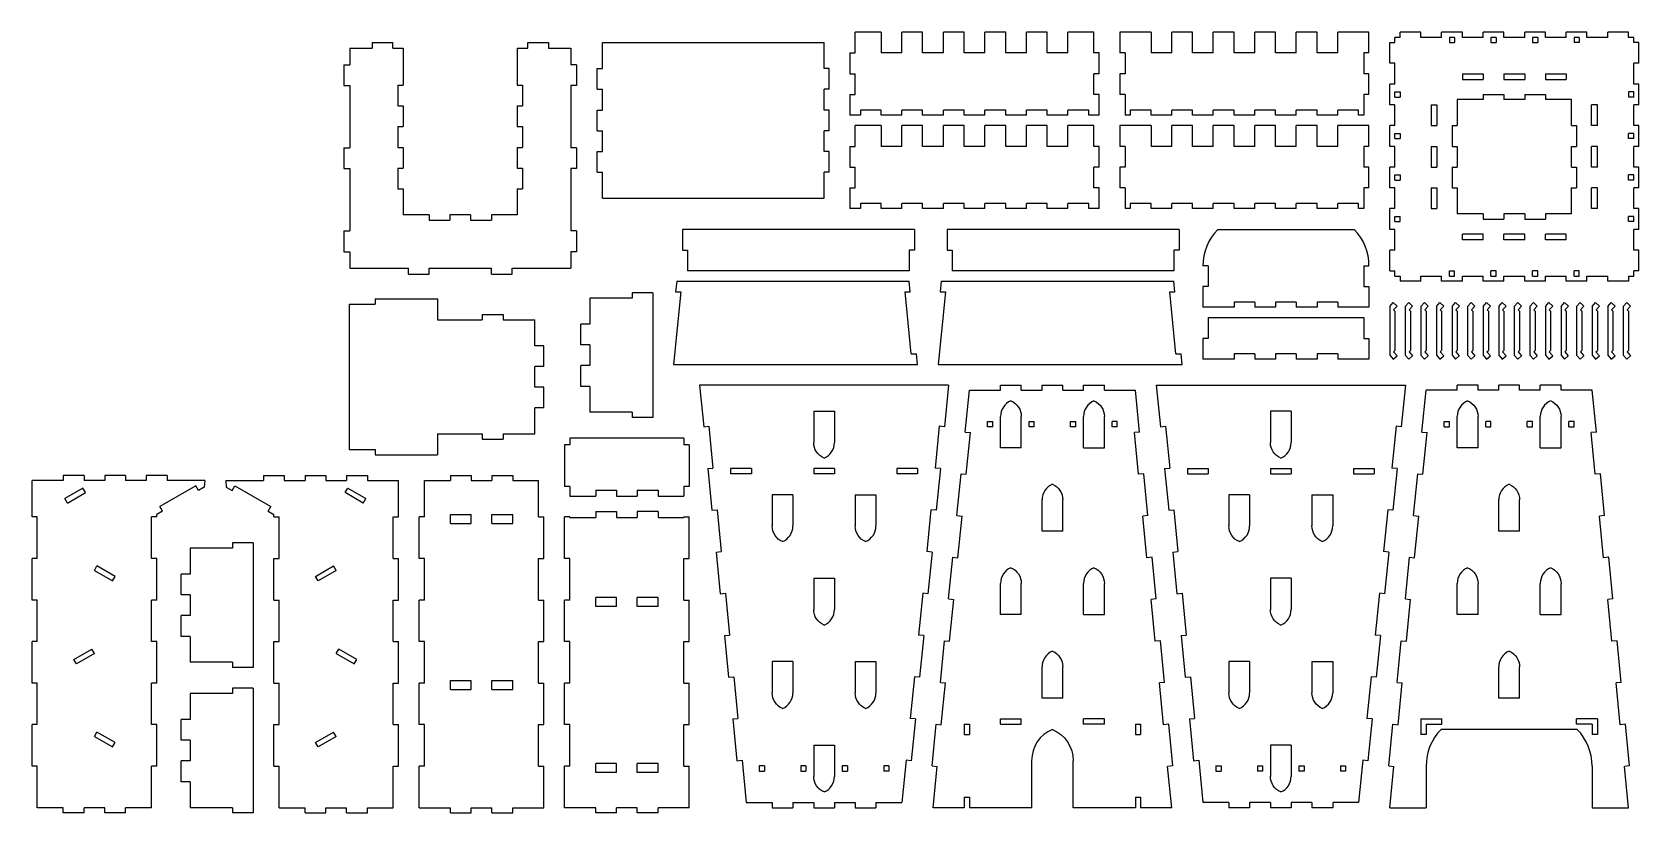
# Model space of a CAD drawing. Header units: inches. Extents: x 0 to 38.7, y 0 to 18.8.
import ezdxf

# ---------------------------------------------------------------- set-up
doc = ezdxf.new("R2010")
doc.units = ezdxf.units.IN
doc.header["$MEASUREMENT"] = 0

msp = doc.modelspace()

# ---------------------------------------------------------------- linework, layer by layer
for p, q in [((20.448, 18.8), (19.823, 18.8)), ((19.823, 18.3), (19.823, 18.8)), ((20.448, 18.8), (20.448, 18.3)), ((20.948, 18.3), (20.948, 18.8)), ((21.448, 18.8), (20.948, 18.8)), ((21.448, 18.3), (21.448, 18.8)), ((21.948, 18.3), (21.948, 18.8)), ((22.448, 18.8), (21.948, 18.8)), ((22.448, 18.3), (22.448, 18.8)), ((22.948, 18.3), (22.948, 18.8)), ((23.448, 18.8), (22.948, 18.8)), ((23.448, 18.3), (23.448, 18.8)), ((23.948, 18.3), (23.948, 18.8)), ((24.448, 18.8), (23.948, 18.8)), ((24.448, 18.3), (24.448, 18.8)), ((24.948, 18.3), (24.948, 18.8)), ((25.573, 18.8), (24.948, 18.8)), ((25.573, 18.3), (25.573, 18.8)), ((26.198, 18.8), (26.198, 18.3)), ((26.948, 18.8), (26.198, 18.8)), ((26.948, 18.8), (26.948, 18.3)), ((27.448, 18.3), (27.448, 18.8)), ((27.948, 18.8), (27.448, 18.8)), ((27.948, 18.3), (27.948, 18.8)), ((28.448, 18.3), (28.448, 18.8)), ((28.948, 18.8), (28.448, 18.8)), ((28.948, 18.3), (28.948, 18.8)), ((29.448, 18.3), (29.448, 18.8)), ((29.948, 18.8), (29.448, 18.8)), ((29.948, 18.3), (29.948, 18.8)), ((30.448, 18.3), (30.448, 18.8)), ((30.948, 18.8), (30.448, 18.8)), ((30.948, 18.3), (30.948, 18.8)), ((32.198, 18.8), (31.448, 18.8)), ((31.448, 18.3), (31.448, 18.8)), ((32.198, 18.3), (32.198, 18.8)), ((32.948, 18.675), (32.823, 18.675)), ((32.823, 18.55), (32.823, 18.675)), ((32.948, 18.675), (32.948, 18.8)), ((32.948, 18.675), (32.948, 18.8)), ((33.448, 18.8), (32.948, 18.8)), ((33.448, 18.675), (33.448, 18.8)), ((33.948, 18.675), (33.448, 18.675)), ((33.948, 18.675), (33.948, 18.8)), ((34.448, 18.8), (33.948, 18.8)), ((34.136, 18.675), (34.136, 18.55)), ((34.261, 18.675), (34.136, 18.675)), ((34.261, 18.675), (34.261, 18.55)), ((34.448, 18.675), (34.448, 18.8)), ((34.948, 18.675), (34.448, 18.675)), ((34.948, 18.675), (34.948, 18.8)), ((35.448, 18.8), (34.948, 18.8)), ((35.136, 18.675), (35.136, 18.55)), ((35.261, 18.675), (35.136, 18.675)), ((35.261, 18.675), (35.261, 18.55)), ((35.448, 18.675), (35.448, 18.8)), ((35.948, 18.675), (35.448, 18.675)), ((35.948, 18.675), (35.948, 18.8)), ((36.448, 18.8), (35.948, 18.8)), ((36.136, 18.675), (36.136, 18.55)), ((36.261, 18.675), (36.136, 18.675)), ((36.261, 18.675), (36.261, 18.55)), ((36.448, 18.675), (36.448, 18.8)), ((36.948, 18.675), (36.448, 18.675)), ((36.948, 18.675), (36.948, 18.8)), ((37.448, 18.8), (36.948, 18.8)), ((37.136, 18.675), (37.136, 18.55)), ((37.261, 18.675), (37.136, 18.675)), ((37.261, 18.675), (37.261, 18.55)), ((37.448, 18.675), (37.448, 18.8)), ((37.948, 18.675), (37.448, 18.675)), ((38.448, 18.8), (37.948, 18.8)), ((37.948, 18.675), (37.948, 18.8)), ((38.448, 18.675), (38.448, 18.8)), ((38.448, 18.675), (38.448, 18.8)), ((38.573, 18.675), (38.448, 18.675)), ((38.573, 18.55), (38.573, 18.675)), ((7.649, 18.412), (7.649, 18.013)), ((7.649, 18.412), (8.186, 18.412)), ((8.186, 18.55), (8.686, 18.55)), ((8.186, 18.55), (8.186, 18.412)), ((8.686, 18.412), (8.686, 18.55)), ((8.686, 18.412), (8.936, 18.412)), ((8.936, 18.412), (8.936, 17.526)), ((11.686, 18.412), (11.686, 17.526)), ((11.686, 18.412), (11.936, 18.412)), ((11.936, 18.55), (12.436, 18.55)), ((11.936, 18.412), (11.936, 18.55)), ((12.436, 18.55), (12.436, 18.412)), ((12.436, 18.412), (12.973, 18.412)), ((12.973, 18.412), (12.973, 18.013)), ((13.736, 18.55), (19.073, 18.55)), ((13.736, 17.925), (13.736, 18.55)), ((19.073, 17.925), (19.073, 18.55)), ((19.698, 18.3), (19.698, 17.8)), ((19.698, 18.3), (19.823, 18.3)), ((20.948, 18.3), (20.448, 18.3)), ((21.948, 18.3), (21.448, 18.3)), ((22.948, 18.3), (22.448, 18.3)), ((23.948, 18.3), (23.448, 18.3)), ((24.948, 18.3), (24.448, 18.3)), ((25.698, 18.3), (25.573, 18.3)), ((25.698, 17.8), (25.698, 18.3)), ((26.323, 18.3), (26.198, 18.3)), ((26.323, 18.3), (26.323, 17.8)), ((27.448, 18.3), (26.948, 18.3)), ((28.448, 18.3), (27.948, 18.3)), ((29.448, 18.3), (28.948, 18.3)), ((30.448, 18.3), (29.948, 18.3)), ((31.448, 18.3), (30.948, 18.3)), ((32.198, 18.3), (32.073, 18.3)), ((32.073, 18.3), (32.073, 17.8)), ((32.698, 18.55), (32.823, 18.55)), ((32.698, 18.05), (32.698, 18.55)), ((34.136, 18.55), (34.261, 18.55)), ((35.136, 18.55), (35.261, 18.55)), ((36.136, 18.55), (36.261, 18.55)), ((37.261, 18.55), (37.136, 18.55)), ((38.698, 18.55), (38.573, 18.55)), ((38.698, 18.05), (38.698, 18.55)), ((7.511, 18.013), (7.511, 17.513)), ((7.511, 18.013), (7.649, 18.013)), ((13.111, 18.013), (12.973, 18.013)), ((13.111, 18.013), (13.111, 17.513)), ((13.611, 17.925), (13.736, 17.925)), ((13.611, 17.425), (13.611, 17.925)), ((19.198, 17.925), (19.073, 17.925)), ((19.198, 17.425), (19.198, 17.925)), ((32.823, 18.05), (32.698, 18.05)), ((32.823, 17.55), (32.823, 18.05)), ((38.698, 18.05), (38.573, 18.05)), ((38.573, 17.55), (38.573, 18.05)), ((7.511, 17.513), (7.649, 17.513)), ((7.649, 17.513), (7.649, 16.013)), ((8.811, 17.526), (8.936, 17.526)), ((8.811, 17.526), (8.811, 17.026)), ((11.686, 17.526), (11.811, 17.526)), ((11.811, 17.526), (11.811, 17.026)), ((13.111, 17.513), (12.973, 17.513)), ((12.973, 17.513), (12.973, 16.013)), ((13.611, 17.425), (13.736, 17.425)), ((13.736, 16.925), (13.736, 17.425)), ((19.198, 17.425), (19.073, 17.425)), ((19.073, 16.925), (19.073, 17.425)), ((19.698, 17.8), (19.823, 17.8)), ((19.823, 17.3), (19.823, 17.8)), ((25.698, 17.8), (25.573, 17.8)), ((25.573, 17.3), (25.573, 17.8)), ((26.323, 17.8), (26.198, 17.8)), ((26.198, 17.8), (26.198, 17.3)), ((32.198, 17.8), (32.073, 17.8)), ((32.198, 17.3), (32.198, 17.8)), ((32.823, 17.55), (32.698, 17.55)), ((32.698, 17.05), (32.698, 17.55)), ((34.448, 17.8), (34.948, 17.8)), ((34.448, 17.8), (34.448, 17.662)), ((34.448, 17.662), (34.948, 17.662)), ((34.948, 17.8), (34.948, 17.662)), ((35.448, 17.8), (35.448, 17.662)), ((35.448, 17.8), (35.948, 17.8)), ((35.448, 17.662), (35.948, 17.662)), ((35.948, 17.8), (35.948, 17.662)), ((36.448, 17.8), (36.448, 17.662)), ((36.448, 17.8), (36.948, 17.8)), ((36.448, 17.662), (36.948, 17.662)), ((36.948, 17.8), (36.948, 17.662)), ((38.698, 17.55), (38.573, 17.55)), ((38.698, 17.05), (38.698, 17.55)), ((19.698, 17.3), (19.823, 17.3)), ((19.698, 17.3), (19.698, 16.8)), ((25.698, 17.3), (25.573, 17.3)), ((25.698, 16.8), (25.698, 17.3)), ((26.323, 17.3), (26.198, 17.3)), ((26.323, 17.3), (26.323, 16.8)), ((32.198, 17.3), (32.073, 17.3)), ((32.073, 17.3), (32.073, 16.8)), ((32.823, 17.05), (32.698, 17.05)), ((32.823, 17.363), (32.948, 17.363)), ((32.823, 17.238), (32.823, 17.363)), ((32.823, 17.238), (32.948, 17.238)), ((32.823, 16.55), (32.823, 17.05)), ((32.948, 17.363), (32.948, 17.238)), ((33.698, 17.05), (33.698, 16.55)), ((33.698, 17.05), (33.836, 17.05)), ((33.836, 17.05), (33.836, 16.55)), ((34.323, 17.175), (34.323, 16.55)), ((34.948, 17.175), (34.323, 17.175)), ((34.948, 17.3), (34.948, 17.175)), ((34.948, 17.3), (35.448, 17.3)), ((35.448, 17.3), (35.448, 17.175)), ((35.948, 17.175), (35.448, 17.175)), ((35.948, 17.3), (35.948, 17.175)), ((35.948, 17.3), (36.448, 17.3)), ((36.448, 17.3), (36.448, 17.175)), ((37.073, 17.175), (36.448, 17.175)), ((37.073, 16.55), (37.073, 17.175)), ((37.698, 17.05), (37.56, 17.05)), ((37.56, 16.55), (37.56, 17.05)), ((37.698, 16.55), (37.698, 17.05)), ((38.573, 17.363), (38.448, 17.363)), ((38.448, 17.363), (38.448, 17.238)), ((38.573, 17.238), (38.448, 17.238)), ((38.573, 17.238), (38.573, 17.363)), ((38.698, 17.05), (38.573, 17.05)), ((38.573, 16.55), (38.573, 17.05)), ((8.811, 17.026), (8.936, 17.026)), ((8.936, 17.026), (8.936, 16.526)), ((11.686, 17.026), (11.811, 17.026)), ((11.686, 17.026), (11.686, 16.526)), ((13.611, 16.925), (13.736, 16.925)), ((13.611, 16.425), (13.611, 16.925)), ((19.198, 16.925), (19.073, 16.925)), ((19.198, 16.425), (19.198, 16.925)), ((19.948, 16.8), (19.698, 16.8)), ((19.948, 16.925), (19.948, 16.8)), ((20.448, 16.925), (19.948, 16.925)), ((20.448, 16.8), (20.448, 16.925)), ((20.948, 16.8), (20.448, 16.8)), ((20.948, 16.8), (20.948, 16.925)), ((21.448, 16.925), (20.948, 16.925)), ((21.448, 16.8), (21.448, 16.925)), ((21.948, 16.8), (21.448, 16.8)), ((21.948, 16.8), (21.948, 16.925)), ((22.448, 16.925), (21.948, 16.925)), ((22.448, 16.8), (22.448, 16.925)), ((22.948, 16.8), (22.448, 16.8)), ((22.948, 16.8), (22.948, 16.925)), ((23.448, 16.925), (22.948, 16.925)), ((23.448, 16.8), (23.448, 16.925)), ((23.948, 16.8), (23.448, 16.8)), ((23.948, 16.8), (23.948, 16.925)), ((24.448, 16.925), (23.948, 16.925)), ((24.448, 16.8), (24.448, 16.925)), ((24.948, 16.8), (24.448, 16.8)), ((24.948, 16.8), (24.948, 16.925)), ((25.448, 16.925), (24.948, 16.925)), ((25.448, 16.8), (25.448, 16.925)), ((25.698, 16.8), (25.448, 16.8)), ((26.448, 16.8), (26.323, 16.8)), ((26.448, 16.925), (26.448, 16.8)), ((26.948, 16.925), (26.448, 16.925)), ((26.948, 16.8), (26.948, 16.925)), ((27.448, 16.8), (26.948, 16.8)), ((27.448, 16.8), (27.448, 16.925)), ((27.948, 16.925), (27.448, 16.925)), ((27.948, 16.8), (27.948, 16.925)), ((28.448, 16.8), (27.948, 16.8)), ((28.448, 16.8), (28.448, 16.925)), ((28.948, 16.925), (28.448, 16.925)), ((28.948, 16.8), (28.948, 16.925)), ((29.448, 16.8), (28.948, 16.8)), ((29.448, 16.8), (29.448, 16.925)), ((29.948, 16.925), (29.448, 16.925)), ((29.948, 16.8), (29.948, 16.925)), ((30.448, 16.8), (29.948, 16.8)), ((30.448, 16.8), (30.448, 16.925)), ((30.948, 16.925), (30.448, 16.925)), ((30.948, 16.8), (30.948, 16.925)), ((31.448, 16.8), (30.948, 16.8)), ((31.448, 16.8), (31.448, 16.925)), ((31.948, 16.925), (31.448, 16.925)), ((31.948, 16.8), (31.948, 16.925)), ((32.073, 16.8), (31.948, 16.8)), ((8.811, 16.526), (8.936, 16.526)), ((8.811, 16.526), (8.811, 16.026)), ((11.686, 16.526), (11.811, 16.526)), ((11.811, 16.526), (11.811, 16.026)), ((13.611, 16.425), (13.736, 16.425)), ((13.736, 15.925), (13.736, 16.425)), ((19.198, 16.425), (19.073, 16.425)), ((19.073, 15.925), (19.073, 16.425)), ((19.823, 16.05), (19.823, 16.55)), ((20.448, 16.55), (19.823, 16.55)), ((20.448, 16.55), (20.448, 16.05)), ((20.948, 16.05), (20.948, 16.55)), ((21.448, 16.55), (20.948, 16.55)), ((21.448, 16.05), (21.448, 16.55)), ((21.948, 16.05), (21.948, 16.55)), ((22.448, 16.55), (21.948, 16.55)), ((22.448, 16.05), (22.448, 16.55)), ((22.948, 16.05), (22.948, 16.55)), ((23.448, 16.55), (22.948, 16.55)), ((23.448, 16.05), (23.448, 16.55)), ((23.948, 16.05), (23.948, 16.55)), ((24.448, 16.55), (23.948, 16.55)), ((24.448, 16.05), (24.448, 16.55)), ((24.948, 16.05), (24.948, 16.55)), ((25.573, 16.55), (24.948, 16.55)), ((25.573, 16.05), (25.573, 16.55)), ((26.948, 16.55), (26.198, 16.55)), ((26.198, 16.55), (26.198, 16.05)), ((26.948, 16.55), (26.948, 16.05)), ((27.448, 16.05), (27.448, 16.55)), ((27.948, 16.55), (27.448, 16.55)), ((27.948, 16.05), (27.948, 16.55)), ((28.448, 16.05), (28.448, 16.55)), ((28.948, 16.55), (28.448, 16.55)), ((28.948, 16.05), (28.948, 16.55)), ((29.448, 16.05), (29.448, 16.55)), ((29.948, 16.55), (29.448, 16.55)), ((29.948, 16.05), (29.948, 16.55)), ((30.448, 16.05), (30.448, 16.55)), ((30.948, 16.55), (30.448, 16.55)), ((30.948, 16.05), (30.948, 16.55)), ((32.198, 16.55), (31.448, 16.55)), ((31.448, 16.05), (31.448, 16.55)), ((32.198, 16.05), (32.198, 16.55)), ((32.823, 16.55), (32.698, 16.55)), ((32.698, 16.05), (32.698, 16.55)), ((32.823, 16.363), (32.948, 16.363)), ((32.823, 16.238), (32.823, 16.363)), ((32.948, 16.363), (32.948, 16.238)), ((33.698, 16.55), (33.836, 16.55)), ((34.198, 16.55), (34.323, 16.55)), ((34.198, 16.55), (34.198, 16.05)), ((37.073, 16.55), (37.198, 16.55)), ((37.198, 16.55), (37.198, 16.05)), ((37.698, 16.55), (37.56, 16.55)), ((38.573, 16.363), (38.448, 16.363)), ((38.448, 16.238), (38.448, 16.363)), ((38.698, 16.55), (38.573, 16.55)), ((38.573, 16.238), (38.573, 16.363)), ((38.698, 16.05), (38.698, 16.55)), ((7.511, 16.013), (7.649, 16.013)), ((7.511, 16.013), (7.511, 15.513)), ((8.811, 16.026), (8.936, 16.026)), ((8.936, 16.026), (8.936, 15.526)), ((11.686, 16.026), (11.811, 16.026)), ((11.686, 16.026), (11.686, 15.526)), ((13.111, 16.013), (12.973, 16.013)), ((13.111, 16.013), (13.111, 15.513)), ((13.611, 15.925), (13.736, 15.925)), ((13.611, 15.425), (13.611, 15.925)), ((19.198, 15.925), (19.073, 15.925)), ((19.198, 15.425), (19.198, 15.925)), ((19.698, 16.05), (19.823, 16.05)), ((19.698, 16.05), (19.698, 15.55)), ((20.948, 16.05), (20.448, 16.05)), ((21.948, 16.05), (21.448, 16.05)), ((22.948, 16.05), (22.448, 16.05)), ((23.948, 16.05), (23.448, 16.05)), ((24.948, 16.05), (24.448, 16.05)), ((25.698, 16.05), (25.573, 16.05)), ((25.698, 15.55), (25.698, 16.05)), ((26.323, 16.05), (26.198, 16.05)), ((26.323, 16.05), (26.323, 15.55)), ((27.448, 16.05), (26.948, 16.05)), ((28.448, 16.05), (27.948, 16.05)), ((29.448, 16.05), (28.948, 16.05)), ((30.448, 16.05), (29.948, 16.05)), ((31.448, 16.05), (30.948, 16.05)), ((32.198, 16.05), (32.073, 16.05)), ((32.073, 16.05), (32.073, 15.55)), ((32.823, 16.05), (32.698, 16.05)), ((32.823, 16.238), (32.948, 16.238)), ((32.823, 15.55), (32.823, 16.05)), ((33.698, 16.05), (33.836, 16.05)), ((33.698, 16.05), (33.698, 15.55)), ((33.836, 16.05), (33.836, 15.55)), ((34.198, 16.05), (34.323, 16.05)), ((34.323, 16.05), (34.323, 15.55)), ((37.073, 16.05), (37.198, 16.05)), ((37.073, 15.55), (37.073, 16.05)), ((37.698, 16.05), (37.56, 16.05)), ((37.56, 15.55), (37.56, 16.05)), ((37.698, 15.55), (37.698, 16.05)), ((38.573, 16.238), (38.448, 16.238)), ((38.698, 16.05), (38.573, 16.05)), ((38.573, 15.55), (38.573, 16.05)), ((7.511, 15.513), (7.649, 15.513)), ((7.649, 15.513), (7.649, 14.013)), ((8.811, 15.526), (8.936, 15.526)), ((8.811, 15.526), (8.811, 15.026)), ((11.686, 15.526), (11.811, 15.526)), ((11.811, 15.526), (11.811, 15.026)), ((13.111, 15.513), (12.973, 15.513)), ((12.973, 15.513), (12.973, 14.013)), ((19.698, 15.55), (19.823, 15.55)), ((19.823, 15.05), (19.823, 15.55)), ((25.698, 15.55), (25.573, 15.55)), ((25.573, 15.05), (25.573, 15.55)), ((26.323, 15.55), (26.198, 15.55)), ((26.198, 15.55), (26.198, 15.05)), ((32.198, 15.55), (32.073, 15.55)), ((32.198, 15.05), (32.198, 15.55)), ((32.823, 15.55), (32.698, 15.55)), ((32.698, 15.05), (32.698, 15.55)), ((33.698, 15.55), (33.836, 15.55)), ((34.198, 15.55), (34.323, 15.55)), ((34.198, 15.55), (34.198, 15.05)), ((37.073, 15.55), (37.198, 15.55)), ((37.198, 15.55), (37.198, 15.05)), ((37.698, 15.55), (37.56, 15.55)), ((38.698, 15.55), (38.573, 15.55)), ((38.698, 15.05), (38.698, 15.55)), ((13.611, 15.425), (13.736, 15.425)), ((13.736, 14.8), (13.736, 15.425)), ((19.198, 15.425), (19.073, 15.425)), ((19.073, 14.8), (19.073, 15.425)), ((32.823, 15.363), (32.948, 15.363)), ((32.823, 15.238), (32.823, 15.363)), ((32.823, 15.238), (32.948, 15.238)), ((32.948, 15.363), (32.948, 15.238)), ((38.573, 15.363), (38.448, 15.363)), ((38.448, 15.238), (38.448, 15.363)), ((38.573, 15.238), (38.448, 15.238)), ((38.573, 15.238), (38.573, 15.363)), ((8.811, 15.026), (8.936, 15.026)), ((8.936, 15.026), (8.936, 14.401)), ((11.686, 15.026), (11.811, 15.026)), ((11.686, 15.026), (11.686, 14.401)), ((13.736, 14.8), (19.073, 14.8)), ((19.698, 15.05), (19.823, 15.05)), ((19.698, 15.05), (19.698, 14.55)), ((25.698, 15.05), (25.573, 15.05)), ((25.698, 14.55), (25.698, 15.05)), ((26.323, 15.05), (26.198, 15.05)), ((26.323, 15.05), (26.323, 14.55)), ((32.198, 15.05), (32.073, 15.05)), ((32.073, 15.05), (32.073, 14.55)), ((32.823, 15.05), (32.698, 15.05)), ((32.823, 14.55), (32.823, 15.05)), ((33.698, 15.05), (33.836, 15.05)), ((33.698, 15.05), (33.698, 14.55)), ((33.836, 15.05), (33.836, 14.55)), ((34.198, 15.05), (34.323, 15.05)), ((34.323, 15.05), (34.323, 14.425)), ((37.073, 15.05), (37.198, 15.05)), ((37.073, 14.425), (37.073, 15.05)), ((37.698, 15.05), (37.56, 15.05)), ((37.56, 14.55), (37.56, 15.05)), ((37.698, 14.55), (37.698, 15.05)), ((38.698, 15.05), (38.573, 15.05)), ((38.573, 14.55), (38.573, 15.05)), ((9.561, 14.401), (8.936, 14.401)), ((9.561, 14.401), (9.561, 14.276)), ((10.061, 14.401), (10.061, 14.276)), ((10.561, 14.401), (10.061, 14.401)), ((10.561, 14.401), (10.561, 14.276)), ((11.686, 14.401), (11.061, 14.401)), ((11.061, 14.401), (11.061, 14.276)), ((19.948, 14.55), (19.698, 14.55)), ((19.948, 14.675), (19.948, 14.55)), ((20.448, 14.675), (19.948, 14.675)), ((20.448, 14.55), (20.448, 14.675)), ((20.948, 14.55), (20.448, 14.55)), ((20.948, 14.55), (20.948, 14.675)), ((21.448, 14.675), (20.948, 14.675)), ((21.448, 14.55), (21.448, 14.675)), ((21.948, 14.55), (21.448, 14.55)), ((21.948, 14.55), (21.948, 14.675)), ((22.448, 14.675), (21.948, 14.675)), ((22.448, 14.55), (22.448, 14.675)), ((22.948, 14.55), (22.448, 14.55)), ((22.948, 14.55), (22.948, 14.675)), ((23.448, 14.675), (22.948, 14.675)), ((23.448, 14.55), (23.448, 14.675)), ((23.948, 14.55), (23.448, 14.55)), ((23.948, 14.55), (23.948, 14.675)), ((24.448, 14.675), (23.948, 14.675)), ((24.448, 14.55), (24.448, 14.675)), ((24.948, 14.55), (24.448, 14.55)), ((24.948, 14.55), (24.948, 14.675)), ((25.448, 14.675), (24.948, 14.675)), ((25.448, 14.55), (25.448, 14.675)), ((25.698, 14.55), (25.448, 14.55)), ((26.448, 14.55), (26.323, 14.55)), ((26.448, 14.675), (26.448, 14.55)), ((26.948, 14.675), (26.448, 14.675)), ((26.948, 14.55), (26.948, 14.675)), ((27.448, 14.55), (26.948, 14.55)), ((27.448, 14.55), (27.448, 14.675)), ((27.948, 14.675), (27.448, 14.675)), ((27.948, 14.55), (27.948, 14.675)), ((28.448, 14.55), (27.948, 14.55)), ((28.448, 14.55), (28.448, 14.675)), ((28.948, 14.675), (28.448, 14.675)), ((28.948, 14.55), (28.948, 14.675)), ((29.448, 14.55), (28.948, 14.55)), ((29.448, 14.55), (29.448, 14.675)), ((29.948, 14.675), (29.448, 14.675)), ((29.948, 14.55), (29.948, 14.675)), ((30.448, 14.55), (29.948, 14.55)), ((30.448, 14.55), (30.448, 14.675)), ((30.948, 14.675), (30.448, 14.675)), ((30.948, 14.55), (30.948, 14.675)), ((31.448, 14.55), (30.948, 14.55)), ((31.448, 14.55), (31.448, 14.675)), ((31.948, 14.675), (31.448, 14.675)), ((31.948, 14.55), (31.948, 14.675)), ((32.073, 14.55), (31.948, 14.55)), ((32.823, 14.55), (32.698, 14.55)), ((32.698, 14.05), (32.698, 14.55)), ((32.823, 14.363), (32.948, 14.363)), ((32.823, 14.238), (32.823, 14.363)), ((32.948, 14.238), (32.948, 14.363)), ((33.698, 14.55), (33.836, 14.55)), ((34.948, 14.425), (34.323, 14.425)), ((34.948, 14.425), (34.948, 14.3)), ((35.448, 14.425), (35.448, 14.3)), ((35.948, 14.425), (35.448, 14.425)), ((35.948, 14.425), (35.948, 14.3)), ((36.448, 14.425), (36.448, 14.3)), ((37.073, 14.425), (36.448, 14.425)), ((37.698, 14.55), (37.56, 14.55)), ((38.573, 14.363), (38.448, 14.363)), ((38.448, 14.238), (38.448, 14.363)), ((38.698, 14.55), (38.573, 14.55)), ((38.573, 14.238), (38.573, 14.363)), ((38.698, 14.05), (38.698, 14.55)), ((7.511, 14.013), (7.649, 14.013)), ((7.511, 14.013), (7.511, 13.513)), ((9.561, 14.276), (10.061, 14.276)), ((10.561, 14.276), (11.061, 14.276)), ((13.111, 14.013), (12.973, 14.013)), ((13.111, 14.013), (13.111, 13.513)), ((15.662, 14.05), (15.662, 13.55)), ((21.249, 14.05), (15.662, 14.05)), ((21.249, 14.05), (21.249, 13.55)), ((22.036, 14.05), (22.036, 13.55)), ((27.623, 14.05), (22.036, 14.05)), ((27.623, 14.05), (27.623, 13.55)), ((28.555, 14.05), (31.841, 14.05)), ((32.823, 14.05), (32.698, 14.05)), ((32.823, 14.238), (32.948, 14.238)), ((32.823, 13.55), (32.823, 14.05)), ((34.448, 13.8), (34.448, 13.939)), ((34.948, 13.939), (34.448, 13.939)), ((34.948, 14.3), (35.448, 14.3)), ((34.948, 13.8), (34.948, 13.939)), ((35.448, 13.8), (35.448, 13.939)), ((35.948, 13.939), (35.448, 13.939)), ((35.948, 14.3), (36.448, 14.3)), ((35.948, 13.8), (35.948, 13.939)), ((36.448, 13.8), (36.448, 13.939)), ((36.948, 13.939), (36.448, 13.939)), ((36.948, 13.8), (36.948, 13.939)), ((38.573, 14.238), (38.448, 14.238)), ((38.698, 14.05), (38.573, 14.05)), ((38.573, 13.55), (38.573, 14.05)), ((15.662, 13.55), (15.787, 13.55)), ((15.787, 13.55), (15.787, 13.05)), ((21.249, 13.55), (21.124, 13.55)), ((21.124, 13.55), (21.124, 13.05)), ((22.036, 13.55), (22.161, 13.55)), ((22.161, 13.55), (22.161, 13.05)), ((27.623, 13.55), (27.498, 13.55)), ((27.498, 13.55), (27.498, 13.05)), ((32.698, 13.05), (32.698, 13.55)), ((32.823, 13.55), (32.698, 13.55)), ((34.948, 13.8), (34.448, 13.8)), ((35.948, 13.8), (35.448, 13.8)), ((36.948, 13.8), (36.448, 13.8)), ((38.698, 13.55), (38.573, 13.55)), ((38.698, 13.05), (38.698, 13.55)), ((7.511, 13.513), (7.649, 13.513)), ((7.649, 13.513), (7.649, 13.114)), ((13.111, 13.513), (12.973, 13.513)), ((12.973, 13.513), (12.973, 13.114)), ((28.323, 13.175), (28.198, 13.175)), ((28.323, 13.175), (28.323, 12.675)), ((32.073, 13.175), (32.198, 13.175)), ((32.073, 13.175), (32.073, 12.675)), ((7.649, 13.114), (9.061, 13.114)), ((9.061, 12.976), (9.061, 13.114)), ((9.061, 12.976), (9.561, 12.976)), ((9.561, 12.976), (9.561, 13.114)), ((9.561, 13.114), (11.061, 13.114)), ((11.061, 12.976), (11.061, 13.114)), ((11.061, 12.976), (11.561, 12.976)), ((11.561, 12.976), (11.561, 13.114)), ((11.561, 13.114), (12.973, 13.114)), ((15.524, 12.8), (15.499, 12.549)), ((15.524, 12.8), (21.124, 12.8)), ((21.124, 13.05), (15.787, 13.05)), ((21.149, 12.549), (21.124, 12.8)), ((21.898, 12.8), (21.873, 12.549)), ((21.898, 12.8), (27.498, 12.8)), ((27.498, 13.05), (22.161, 13.05)), ((27.523, 12.549), (27.498, 12.8)), ((32.698, 13.05), (32.823, 13.05)), ((32.823, 12.925), (32.823, 13.05)), ((32.823, 12.925), (32.948, 12.925)), ((32.948, 12.925), (32.948, 12.8)), ((32.948, 12.925), (32.948, 12.8)), ((33.448, 12.8), (32.948, 12.8)), ((33.448, 12.8), (33.448, 12.925)), ((33.448, 12.925), (33.948, 12.925)), ((33.948, 12.8), (33.948, 12.925)), ((34.448, 12.8), (33.948, 12.8)), ((34.136, 12.925), (34.136, 13.05)), ((34.136, 13.05), (34.261, 13.05)), ((34.136, 12.925), (34.261, 12.925)), ((34.261, 12.925), (34.261, 13.05)), ((34.448, 12.8), (34.448, 12.925)), ((34.448, 12.925), (34.948, 12.925)), ((34.948, 12.8), (34.948, 12.925)), ((35.448, 12.8), (34.948, 12.8)), ((35.136, 12.925), (35.136, 13.05)), ((35.261, 13.05), (35.136, 13.05)), ((35.136, 12.925), (35.261, 12.925)), ((35.261, 12.925), (35.261, 13.05)), ((35.448, 12.8), (35.448, 12.925)), ((35.448, 12.925), (35.948, 12.925)), ((35.948, 12.8), (35.948, 12.925)), ((36.448, 12.8), (35.948, 12.8)), ((36.136, 12.925), (36.136, 13.05)), ((36.261, 13.05), (36.136, 13.05)), ((36.136, 12.925), (36.261, 12.925)), ((36.261, 12.925), (36.261, 13.05)), ((36.448, 12.8), (36.448, 12.925)), ((36.448, 12.925), (36.948, 12.925)), ((36.948, 12.8), (36.948, 12.925)), ((37.448, 12.8), (36.948, 12.8)), ((37.136, 12.925), (37.136, 13.05)), ((37.261, 13.05), (37.136, 13.05)), ((37.136, 12.925), (37.261, 12.925)), ((37.261, 12.925), (37.261, 13.05)), ((37.448, 12.8), (37.448, 12.925)), ((37.448, 12.925), (37.948, 12.925)), ((37.948, 12.8), (37.948, 12.925)), ((38.448, 12.8), (37.948, 12.8)), ((38.448, 12.925), (38.448, 12.8)), ((38.448, 12.925), (38.448, 12.8)), ((38.448, 12.925), (38.573, 12.925)), ((38.573, 12.925), (38.573, 13.05)), ((38.698, 13.05), (38.573, 13.05)), ((14.449, 12.396), (13.434, 12.396)), ((13.434, 12.396), (13.434, 11.771)), ((14.949, 12.521), (14.449, 12.521)), ((14.449, 12.521), (14.449, 12.396)), ((14.949, 12.521), (14.949, 9.521)), ((15.624, 12.549), (15.449, 10.8)), ((15.499, 12.549), (15.624, 12.549)), ((21.173, 11.052), (21.023, 12.549)), ((21.023, 12.549), (21.149, 12.549)), ((21.999, 12.549), (21.824, 10.8)), ((21.873, 12.549), (21.999, 12.549)), ((27.547, 11.052), (27.398, 12.549)), ((27.398, 12.549), (27.523, 12.549)), ((28.198, 12.675), (28.198, 12.175)), ((28.323, 12.675), (28.198, 12.675)), ((32.073, 12.675), (32.198, 12.675)), ((32.198, 12.675), (32.198, 12.175)), ((7.633, 12.25), (7.633, 8.75)), ((7.633, 12.25), (8.264, 12.25)), ((8.264, 12.375), (8.264, 12.25)), ((8.264, 12.375), (9.764, 12.375)), ((9.764, 12.375), (9.764, 11.875)), ((10.842, 12), (10.842, 11.875)), ((10.842, 12), (11.342, 12)), ((11.342, 12), (11.342, 11.875)), ((28.948, 12.175), (28.198, 12.175)), ((28.948, 12.3), (28.948, 12.175)), ((29.448, 12.3), (28.948, 12.3)), ((29.448, 12.3), (29.448, 12.175)), ((29.948, 12.175), (29.448, 12.175)), ((29.948, 12.3), (29.948, 12.175)), ((30.448, 12.3), (29.948, 12.3)), ((30.448, 12.3), (30.448, 12.175)), ((30.948, 12.175), (30.448, 12.175)), ((30.948, 12.3), (30.948, 12.175)), ((31.448, 12.3), (30.948, 12.3)), ((31.448, 12.3), (31.448, 12.175)), ((32.198, 12.175), (31.448, 12.175)), ((32.698, 12.195), (32.782, 12.288)), ((32.698, 12.195), (32.698, 11.018)), ((32.782, 12.288), (32.875, 12.204)), ((32.875, 12.204), (32.791, 12.112)), ((32.791, 12.112), (32.823, 12.083)), ((32.823, 12.083), (32.823, 11.132)), ((33.073, 12.195), (33.157, 12.288)), ((33.073, 12.195), (33.073, 11.018)), ((33.157, 12.288), (33.25, 12.204)), ((33.25, 12.204), (33.166, 12.112)), ((33.166, 12.112), (33.198, 12.083)), ((33.198, 12.083), (33.198, 11.132)), ((33.448, 12.195), (33.532, 12.288)), ((33.448, 12.195), (33.448, 11.018)), ((33.532, 12.288), (33.625, 12.204)), ((33.625, 12.204), (33.541, 12.112)), ((33.541, 12.112), (33.573, 12.083)), ((33.573, 12.083), (33.573, 11.132)), ((33.823, 12.195), (33.907, 12.288)), ((33.823, 12.195), (33.823, 11.018)), ((33.907, 12.288), (34, 12.204)), ((34, 12.204), (33.916, 12.112)), ((33.916, 12.112), (33.948, 12.083)), ((33.948, 12.083), (33.948, 11.132)), ((34.198, 12.195), (34.282, 12.288)), ((34.198, 12.195), (34.198, 11.018)), ((34.282, 12.288), (34.375, 12.204)), ((34.375, 12.204), (34.291, 12.112)), ((34.291, 12.112), (34.323, 12.083)), ((34.323, 12.083), (34.323, 11.132)), ((34.573, 12.195), (34.657, 12.288)), ((34.573, 12.195), (34.573, 11.018)), ((34.657, 12.288), (34.75, 12.204)), ((34.75, 12.204), (34.666, 12.112)), ((34.666, 12.112), (34.698, 12.083)), ((34.698, 12.083), (34.698, 11.132)), ((34.948, 12.195), (35.032, 12.288)), ((34.948, 12.195), (34.948, 11.018)), ((35.032, 12.288), (35.125, 12.204)), ((35.125, 12.204), (35.041, 12.112)), ((35.041, 12.112), (35.073, 12.083)), ((35.073, 12.083), (35.073, 11.132)), ((35.323, 12.195), (35.407, 12.288)), ((35.323, 12.195), (35.323, 11.018)), ((35.407, 12.288), (35.5, 12.204)), ((35.5, 12.204), (35.416, 12.112)), ((35.416, 12.112), (35.448, 12.083)), ((35.448, 12.083), (35.448, 11.132)), ((35.698, 12.195), (35.782, 12.288)), ((35.698, 12.195), (35.698, 11.018)), ((35.782, 12.288), (35.875, 12.204)), ((35.875, 12.204), (35.791, 12.112)), ((35.791, 12.112), (35.823, 12.083)), ((35.823, 12.083), (35.823, 11.132)), ((36.073, 12.195), (36.157, 12.288)), ((36.073, 12.195), (36.073, 11.018)), ((36.157, 12.288), (36.25, 12.204)), ((36.25, 12.204), (36.166, 12.112)), ((36.166, 12.112), (36.198, 12.083)), ((36.198, 12.083), (36.198, 11.132)), ((36.448, 12.195), (36.532, 12.288)), ((36.448, 12.195), (36.448, 11.018)), ((36.532, 12.288), (36.625, 12.204)), ((36.625, 12.204), (36.541, 12.112)), ((36.541, 12.112), (36.573, 12.083)), ((36.573, 12.083), (36.573, 11.132)), ((36.823, 12.195), (36.907, 12.288)), ((36.823, 12.195), (36.823, 11.018)), ((36.907, 12.288), (37, 12.204)), ((37, 12.204), (36.916, 12.112)), ((36.916, 12.112), (36.948, 12.083)), ((36.948, 12.083), (36.948, 11.132)), ((37.198, 12.195), (37.282, 12.288)), ((37.198, 12.195), (37.198, 11.018)), ((37.282, 12.288), (37.375, 12.204)), ((37.375, 12.204), (37.291, 12.112)), ((37.291, 12.112), (37.323, 12.083)), ((37.323, 12.083), (37.323, 11.132)), ((37.573, 12.195), (37.657, 12.288)), ((37.573, 12.195), (37.573, 11.018)), ((37.657, 12.288), (37.75, 12.204)), ((37.75, 12.204), (37.666, 12.112)), ((37.666, 12.112), (37.698, 12.083)), ((37.698, 12.083), (37.698, 11.132)), ((37.948, 12.195), (38.032, 12.288)), ((37.948, 12.195), (37.948, 11.018)), ((38.032, 12.288), (38.125, 12.204)), ((38.125, 12.204), (38.041, 12.112)), ((38.041, 12.112), (38.073, 12.083)), ((38.073, 12.083), (38.073, 11.132)), ((38.323, 12.195), (38.407, 12.288)), ((38.323, 12.195), (38.323, 11.018)), ((38.407, 12.288), (38.5, 12.204)), ((38.5, 12.204), (38.416, 12.112)), ((38.416, 12.112), (38.448, 12.083)), ((38.448, 12.083), (38.448, 11.132)), ((9.764, 11.875), (10.842, 11.875)), ((11.342, 11.875), (12.107, 11.875)), ((12.107, 11.25), (12.107, 11.875)), ((13.434, 11.771), (13.217, 11.771)), ((13.217, 11.271), (13.217, 11.771)), ((28.323, 11.925), (32.073, 11.925)), ((28.323, 11.925), (28.323, 11.425)), ((32.073, 11.925), (32.073, 11.425)), ((12.324, 11.25), (12.107, 11.25)), ((12.324, 10.75), (12.324, 11.25)), ((13.434, 11.271), (13.217, 11.271)), ((13.434, 11.271), (13.434, 10.771)), ((28.323, 11.425), (28.198, 11.425)), ((28.198, 11.425), (28.198, 10.925)), ((32.073, 11.425), (32.198, 11.425)), ((32.198, 11.425), (32.198, 10.925)), ((21.173, 11.052), (21.299, 11.052)), ((21.324, 10.8), (21.299, 11.052)), ((27.547, 11.052), (27.673, 11.052)), ((27.698, 10.8), (27.673, 11.052)), ((28.948, 10.925), (28.198, 10.925)), ((28.948, 11.05), (28.948, 10.925)), ((29.448, 11.05), (28.948, 11.05)), ((29.448, 11.05), (29.448, 10.925)), ((29.948, 10.925), (29.448, 10.925)), ((29.948, 11.05), (29.948, 10.925)), ((30.448, 11.05), (29.948, 11.05)), ((30.448, 11.05), (30.448, 10.925)), ((30.948, 10.925), (30.448, 10.925)), ((30.948, 11.05), (30.948, 10.925)), ((31.448, 11.05), (30.948, 11.05)), ((31.448, 11.05), (31.448, 10.925)), ((32.198, 10.925), (31.448, 10.925)), ((32.698, 11.018), (32.782, 10.925)), ((32.782, 10.925), (32.874, 11.009)), ((32.79, 11.102), (32.823, 11.132)), ((32.79, 11.102), (32.874, 11.009)), ((33.073, 11.018), (33.157, 10.925)), ((33.157, 10.925), (33.249, 11.009)), ((33.165, 11.102), (33.198, 11.132)), ((33.165, 11.102), (33.249, 11.009)), ((33.448, 11.018), (33.532, 10.925)), ((33.532, 10.925), (33.624, 11.009)), ((33.54, 11.102), (33.573, 11.132)), ((33.54, 11.102), (33.624, 11.009)), ((33.823, 11.018), (33.907, 10.925)), ((33.907, 10.925), (33.999, 11.009)), ((33.915, 11.102), (33.948, 11.132)), ((33.915, 11.102), (33.999, 11.009)), ((34.198, 11.018), (34.282, 10.925)), ((34.282, 10.925), (34.374, 11.009)), ((34.29, 11.102), (34.323, 11.132)), ((34.29, 11.102), (34.374, 11.009)), ((34.573, 11.018), (34.657, 10.925)), ((34.657, 10.925), (34.749, 11.009)), ((34.665, 11.102), (34.698, 11.132)), ((34.665, 11.102), (34.749, 11.009)), ((34.948, 11.018), (35.032, 10.925)), ((35.032, 10.925), (35.124, 11.009)), ((35.04, 11.102), (35.073, 11.132)), ((35.04, 11.102), (35.124, 11.009)), ((35.323, 11.018), (35.407, 10.925)), ((35.407, 10.925), (35.499, 11.009)), ((35.415, 11.102), (35.448, 11.132)), ((35.415, 11.102), (35.499, 11.009)), ((35.698, 11.018), (35.782, 10.925)), ((35.782, 10.925), (35.874, 11.009)), ((35.79, 11.102), (35.823, 11.132)), ((35.79, 11.102), (35.874, 11.009)), ((36.073, 11.018), (36.157, 10.925)), ((36.157, 10.925), (36.249, 11.009)), ((36.165, 11.102), (36.198, 11.132)), ((36.165, 11.102), (36.249, 11.009)), ((36.448, 11.018), (36.532, 10.925)), ((36.532, 10.925), (36.624, 11.009)), ((36.54, 11.102), (36.573, 11.132)), ((36.54, 11.102), (36.624, 11.009)), ((36.823, 11.018), (36.907, 10.925)), ((36.907, 10.925), (36.999, 11.009)), ((36.915, 11.102), (36.948, 11.132)), ((36.915, 11.102), (36.999, 11.009)), ((37.198, 11.018), (37.282, 10.925)), ((37.282, 10.925), (37.374, 11.009)), ((37.29, 11.102), (37.323, 11.132)), ((37.29, 11.102), (37.374, 11.009)), ((37.573, 11.018), (37.657, 10.925)), ((37.657, 10.925), (37.749, 11.009)), ((37.665, 11.102), (37.698, 11.132)), ((37.665, 11.102), (37.749, 11.009)), ((37.948, 11.018), (38.032, 10.925)), ((38.032, 10.925), (38.124, 11.009)), ((38.04, 11.102), (38.073, 11.132)), ((38.04, 11.102), (38.124, 11.009)), ((38.323, 11.018), (38.407, 10.925)), ((38.407, 10.925), (38.499, 11.009)), ((38.415, 11.102), (38.448, 11.132)), ((38.415, 11.102), (38.499, 11.009)), ((12.324, 10.75), (12.107, 10.75)), ((12.107, 10.25), (12.107, 10.75)), ((13.434, 10.771), (13.217, 10.771)), ((13.217, 10.271), (13.217, 10.771)), ((15.449, 10.8), (21.324, 10.8)), ((21.824, 10.8), (27.698, 10.8)), ((12.324, 10.25), (12.107, 10.25)), ((12.324, 9.75), (12.324, 10.25)), ((13.434, 10.271), (13.217, 10.271)), ((13.434, 10.271), (13.434, 9.646)), ((22.074, 10.3), (16.074, 10.3)), ((16.074, 10.3), (16.174, 9.296)), ((22.074, 10.3), (21.974, 9.296)), ((22.474, 9.17), (22.574, 10.175)), ((22.574, 10.175), (23.324, 10.175)), ((23.324, 10.3), (23.824, 10.3)), ((23.324, 10.175), (23.324, 10.3)), ((23.824, 10.175), (23.824, 10.3)), ((23.824, 10.175), (24.324, 10.175)), ((24.324, 10.175), (24.324, 10.3)), ((24.324, 10.3), (24.824, 10.3)), ((24.824, 10.175), (24.824, 10.3)), ((24.824, 10.175), (25.324, 10.175)), ((25.324, 10.175), (25.324, 10.3)), ((25.324, 10.3), (25.824, 10.3)), ((25.824, 10.175), (25.824, 10.3)), ((25.824, 10.175), (26.574, 10.175)), ((26.674, 9.17), (26.574, 10.175)), ((27.074, 10.3), (33.074, 10.3)), ((27.074, 10.3), (27.174, 9.296)), ((33.074, 10.3), (32.974, 9.296)), ((33.474, 9.17), (33.574, 10.175)), ((34.324, 10.175), (33.574, 10.175)), ((34.324, 10.175), (34.324, 10.3)), ((34.824, 10.3), (34.324, 10.3)), ((34.824, 10.175), (34.824, 10.3)), ((35.324, 10.175), (34.824, 10.175)), ((35.324, 10.175), (35.324, 10.3)), ((35.824, 10.3), (35.324, 10.3)), ((35.824, 10.175), (35.824, 10.3)), ((36.324, 10.175), (35.824, 10.175)), ((36.824, 10.3), (36.324, 10.3)), ((36.324, 10.175), (36.324, 10.3)), ((36.824, 10.175), (36.824, 10.3)), ((37.574, 10.175), (36.824, 10.175)), ((37.674, 9.17), (37.574, 10.175)), ((12.107, 9.125), (12.107, 9.75)), ((12.324, 9.75), (12.107, 9.75)), ((14.449, 9.646), (13.434, 9.646)), ((14.449, 9.646), (14.449, 9.521)), ((14.949, 9.521), (14.449, 9.521)), ((16.174, 9.296), (16.298, 9.308)), ((16.298, 9.308), (16.398, 8.303)), ((18.824, 9.672), (19.324, 9.672)), ((18.824, 9.672), (18.824, 8.919)), ((18.824, 9.672), (19.324, 9.672)), ((18.824, 9.672), (18.824, 8.919)), ((19.324, 9.672), (19.324, 8.919)), ((19.324, 9.672), (19.324, 8.919)), ((21.849, 9.308), (21.749, 8.303)), ((21.974, 9.296), (21.849, 9.308)), ((23.011, 9.296), (23.011, 9.421)), ((23.011, 9.421), (23.136, 9.421)), ((23.136, 9.296), (23.011, 9.296)), ((23.136, 9.296), (23.136, 9.421)), ((23.324, 8.793), (23.324, 9.547)), ((23.824, 8.793), (23.824, 9.547)), ((24.011, 9.296), (24.011, 9.421)), ((24.011, 9.421), (24.136, 9.421)), ((24.136, 9.296), (24.011, 9.296)), ((24.136, 9.296), (24.136, 9.421)), ((25.011, 9.296), (25.011, 9.421)), ((25.011, 9.421), (25.136, 9.421)), ((25.136, 9.296), (25.011, 9.296)), ((25.136, 9.296), (25.136, 9.421)), ((25.324, 8.793), (25.324, 9.547)), ((25.824, 8.793), (25.824, 9.547)), ((26.011, 9.296), (26.011, 9.421)), ((26.136, 9.421), (26.011, 9.421)), ((26.136, 9.296), (26.011, 9.296)), ((26.136, 9.296), (26.136, 9.421)), ((27.174, 9.296), (27.298, 9.308)), ((27.298, 9.308), (27.398, 8.303)), ((30.324, 9.672), (29.824, 9.672)), ((29.824, 9.672), (29.824, 8.919)), ((30.324, 9.672), (29.824, 9.672)), ((29.824, 9.672), (29.824, 8.919)), ((30.324, 9.672), (30.324, 8.919)), ((30.324, 9.672), (30.324, 8.919)), ((32.849, 9.308), (32.749, 8.303)), ((32.974, 9.296), (32.849, 9.308)), ((34.011, 9.296), (34.011, 9.421)), ((34.011, 9.421), (34.136, 9.421)), ((34.011, 9.296), (34.136, 9.296)), ((34.136, 9.296), (34.136, 9.421)), ((34.324, 8.793), (34.324, 9.547)), ((34.824, 8.793), (34.824, 9.547)), ((35.011, 9.296), (35.011, 9.421)), ((35.136, 9.421), (35.011, 9.421)), ((35.011, 9.296), (35.136, 9.296)), ((35.136, 9.296), (35.136, 9.421)), ((36.011, 9.296), (36.011, 9.421)), ((36.136, 9.421), (36.011, 9.421)), ((36.011, 9.296), (36.136, 9.296)), ((36.136, 9.296), (36.136, 9.421)), ((36.324, 8.793), (36.324, 9.547)), ((36.824, 8.793), (36.824, 9.547)), ((37.011, 9.296), (37.011, 9.421)), ((37.136, 9.421), (37.011, 9.421)), ((37.011, 9.296), (37.136, 9.296)), ((37.136, 9.296), (37.136, 9.421)), ((9.764, 9.125), (9.764, 8.625)), ((9.764, 9.125), (10.842, 9.125)), ((10.842, 9.125), (10.842, 9)), ((10.842, 9), (11.342, 9)), ((11.342, 9.125), (11.342, 9)), ((11.342, 9.125), (12.107, 9.125)), ((12.949, 9.021), (12.949, 8.859)), ((15.699, 9.021), (12.949, 9.021)), ((15.699, 9.021), (15.699, 8.859)), ((22.474, 9.17), (22.598, 9.158)), ((22.498, 8.153), (22.598, 9.158)), ((26.674, 9.17), (26.549, 9.158)), ((26.649, 8.153), (26.549, 9.158)), ((33.474, 9.17), (33.598, 9.158)), ((33.498, 8.153), (33.598, 9.158)), ((37.674, 9.17), (37.549, 9.158)), ((37.649, 8.153), (37.549, 9.158)), ((7.633, 8.75), (8.264, 8.75)), ((8.264, 8.75), (8.264, 8.625)), ((8.264, 8.625), (9.764, 8.625)), ((12.949, 8.859), (12.824, 8.859)), ((12.824, 8.859), (12.824, 7.859)), ((15.824, 8.859), (15.699, 8.859)), ((15.824, 8.859), (15.824, 7.859)), ((23.824, 8.793), (23.324, 8.793)), ((25.324, 8.793), (25.824, 8.793)), ((34.824, 8.793), (34.324, 8.793)), ((36.324, 8.793), (36.824, 8.793)), ((16.274, 8.291), (16.398, 8.303)), ((16.274, 8.291), (16.374, 7.286)), ((17.324, 8.291), (16.824, 8.291)), ((16.824, 8.291), (16.824, 8.165)), ((17.324, 8.165), (16.824, 8.165)), ((17.324, 8.291), (17.324, 8.165)), ((19.324, 8.291), (18.824, 8.291)), ((18.824, 8.291), (18.824, 8.165)), ((19.324, 8.165), (18.824, 8.165)), ((19.324, 8.291), (19.324, 8.165)), ((21.324, 8.291), (20.824, 8.291)), ((20.824, 8.291), (20.824, 8.165)), ((21.324, 8.165), (20.824, 8.165)), ((21.324, 8.291), (21.324, 8.165)), ((21.874, 8.291), (21.749, 8.303)), ((21.874, 8.291), (21.774, 7.286)), ((22.274, 7.16), (22.374, 8.165)), ((22.374, 8.165), (22.498, 8.153)), ((26.774, 8.165), (26.649, 8.153)), ((26.874, 7.16), (26.774, 8.165)), ((27.274, 8.291), (27.398, 8.303)), ((27.274, 8.291), (27.374, 7.286)), ((27.824, 8.291), (28.324, 8.291)), ((27.824, 8.291), (27.824, 8.165)), ((27.824, 8.165), (28.324, 8.165)), ((28.324, 8.291), (28.324, 8.165)), ((29.824, 8.291), (30.324, 8.291)), ((29.824, 8.291), (29.824, 8.165)), ((29.824, 8.165), (30.324, 8.165)), ((30.324, 8.291), (30.324, 8.165)), ((31.824, 8.291), (32.324, 8.291)), ((31.824, 8.291), (31.824, 8.165)), ((31.824, 8.165), (32.324, 8.165)), ((32.324, 8.291), (32.324, 8.165)), ((32.874, 8.291), (32.749, 8.303)), ((32.874, 8.291), (32.774, 7.286)), ((33.274, 7.16), (33.374, 8.165)), ((33.374, 8.165), (33.498, 8.153)), ((37.774, 8.165), (37.649, 8.153)), ((37.874, 7.16), (37.774, 8.165)), ((0.75, 8), (0, 8)), ((0, 7.125), (0, 8)), ((0.75, 8.125), (0.75, 8)), ((1.25, 8.125), (0.75, 8.125)), ((1.221, 7.82), (0.788, 7.57)), ((1.283, 7.711), (1.221, 7.82)), ((1.25, 8.125), (1.25, 8)), ((1.75, 8), (1.25, 8)), ((1.75, 8.125), (1.75, 8)), ((2.25, 8.125), (1.75, 8.125)), ((2.25, 8.125), (2.25, 8)), ((2.75, 8), (2.25, 8)), ((2.75, 8.125), (2.75, 8)), ((3.25, 8.125), (2.75, 8.125)), ((3.944, 7.874), (3.078, 7.374)), ((3.25, 8.125), (3.25, 8)), ((4.162, 8), (3.25, 8)), ((4.006, 7.766), (3.944, 7.874)), ((4.147, 7.847), (4.006, 7.766)), ((4.162, 8), (4.147, 7.847)), ((4.662, 8), (4.677, 7.847)), ((4.662, 8), (5.574, 8)), ((4.677, 7.847), (4.817, 7.766)), ((4.817, 7.766), (4.88, 7.874)), ((4.88, 7.874), (5.746, 7.374)), ((5.574, 8.125), (5.574, 8)), ((5.574, 8.125), (6.074, 8.125)), ((6.074, 8.125), (6.074, 8)), ((6.074, 8), (6.574, 8)), ((6.574, 8.125), (6.574, 8)), ((6.574, 8.125), (7.074, 8.125)), ((7.074, 8.125), (7.074, 8)), ((7.074, 8), (7.574, 8)), ((7.54, 7.711), (7.603, 7.82)), ((7.574, 8.125), (7.574, 8)), ((7.574, 8.125), (8.074, 8.125)), ((7.603, 7.82), (8.036, 7.57)), ((8.074, 8.125), (8.074, 8)), ((8.074, 8), (8.824, 8)), ((8.824, 7.125), (8.824, 8)), ((9.449, 7.125), (9.449, 8)), ((9.449, 8), (10.074, 8)), ((10.074, 8.125), (10.074, 8)), ((10.074, 8.125), (10.574, 8.125)), ((10.574, 8.125), (10.574, 8)), ((10.574, 8), (11.074, 8)), ((11.074, 8.125), (11.074, 8)), ((11.074, 8.125), (11.574, 8.125)), ((11.574, 8.125), (11.574, 8)), ((11.574, 8), (12.199, 8)), ((12.199, 7.125), (12.199, 8)), ((12.949, 7.859), (12.824, 7.859)), ((12.949, 7.859), (12.949, 7.625)), ((13.574, 7.769), (14.074, 7.769)), ((13.574, 7.769), (13.574, 7.625)), ((14.074, 7.769), (14.074, 7.625)), ((14.574, 7.769), (14.574, 7.625)), ((14.574, 7.769), (15.074, 7.769)), ((15.074, 7.769), (15.074, 7.625)), ((15.824, 7.859), (15.699, 7.859)), ((15.699, 7.859), (15.699, 7.625)), ((0.85, 7.461), (0.788, 7.57)), ((0.85, 7.461), (1.283, 7.711)), ((3.14, 7.266), (3.078, 7.374)), ((5.683, 7.266), (5.746, 7.374)), ((7.973, 7.461), (7.54, 7.711)), ((7.973, 7.461), (8.036, 7.57)), ((12.949, 7.625), (13.574, 7.625)), ((14.074, 7.625), (14.574, 7.625)), ((15.074, 7.625), (15.699, 7.625)), ((18.324, 7.662), (17.824, 7.662)), ((17.824, 7.662), (17.824, 6.909)), ((18.324, 7.662), (18.324, 6.909)), ((19.824, 7.662), (20.324, 7.662)), ((19.824, 7.662), (19.824, 6.909)), ((20.324, 7.662), (20.324, 6.909)), ((24.324, 6.783), (24.324, 7.537)), ((24.824, 6.783), (24.824, 7.537)), ((29.324, 7.662), (28.824, 7.662)), ((28.824, 7.662), (28.824, 6.909)), ((29.324, 7.662), (29.324, 6.909)), ((30.824, 7.662), (31.324, 7.662)), ((30.824, 7.662), (30.824, 6.909)), ((31.324, 7.662), (31.324, 6.909)), ((35.324, 6.783), (35.324, 7.537)), ((35.824, 6.783), (35.824, 7.537)), ((0.125, 7.125), (0, 7.125)), ((0.125, 6.125), (0.125, 7.125)), ((3, 7.125), (2.875, 7.125)), ((2.875, 6.125), (2.875, 7.125)), ((3.14, 7.266), (3, 7.185)), ((3, 7.125), (3, 7.185)), ((5.683, 7.266), (5.824, 7.185)), ((5.824, 7.125), (5.824, 7.185)), ((5.824, 7.125), (5.949, 7.125)), ((5.949, 6.125), (5.949, 7.125)), ((8.699, 7.125), (8.824, 7.125)), ((8.699, 6.125), (8.699, 7.125)), ((9.324, 6.125), (9.324, 7.125)), ((9.449, 7.125), (9.324, 7.125)), ((10.074, 7.187), (10.574, 7.187)), ((10.074, 6.97), (10.074, 7.187)), ((10.074, 6.97), (10.574, 6.97)), ((10.574, 6.97), (10.574, 7.187)), ((11.074, 6.97), (11.074, 7.187)), ((11.074, 7.187), (11.574, 7.187)), ((11.074, 6.97), (11.574, 6.97)), ((11.574, 6.97), (11.574, 7.187)), ((12.199, 7.125), (12.324, 7.125)), ((12.324, 6.125), (12.324, 7.125)), ((12.824, 6.125), (12.824, 7.125)), ((12.949, 7.125), (12.824, 7.125)), ((12.949, 7.113), (12.949, 7.125)), ((12.949, 7.113), (13.574, 7.113)), ((13.574, 7.257), (14.074, 7.257)), ((13.574, 7.257), (13.574, 7.113)), ((14.074, 7.257), (14.074, 7.113)), ((14.074, 7.113), (14.574, 7.113)), ((14.574, 7.257), (14.574, 7.113)), ((15.074, 7.257), (14.574, 7.257)), ((15.074, 7.257), (15.074, 7.113)), ((15.074, 7.113), (15.699, 7.113)), ((15.699, 7.113), (15.699, 7.125)), ((15.699, 7.125), (15.824, 7.125)), ((15.824, 6.125), (15.824, 7.125)), ((16.374, 7.286), (16.498, 7.298)), ((16.498, 7.298), (16.598, 6.293)), ((21.649, 7.298), (21.549, 6.293)), ((21.774, 7.286), (21.649, 7.298)), ((22.274, 7.16), (22.398, 7.148)), ((22.298, 6.143), (22.398, 7.148)), ((26.874, 7.16), (26.749, 7.148)), ((26.849, 6.143), (26.749, 7.148)), ((27.374, 7.286), (27.498, 7.298)), ((27.498, 7.298), (27.598, 6.293)), ((32.649, 7.298), (32.549, 6.293)), ((32.774, 7.286), (32.649, 7.298)), ((33.274, 7.16), (33.398, 7.148)), ((33.298, 6.143), (33.398, 7.148)), ((37.874, 7.16), (37.749, 7.148)), ((37.849, 6.143), (37.749, 7.148)), ((24.824, 6.783), (24.324, 6.783)), ((35.824, 6.783), (35.324, 6.783)), ((4.824, 6.375), (3.808, 6.375)), ((3.808, 6.375), (3.808, 5.75)), ((5.324, 6.5), (4.824, 6.5)), ((4.824, 6.5), (4.824, 6.375)), ((5.324, 6.5), (5.324, 3.5)), ((16.474, 6.281), (16.598, 6.293)), ((16.474, 6.281), (16.574, 5.276)), ((21.674, 6.281), (21.549, 6.293)), ((21.674, 6.281), (21.574, 5.276)), ((27.474, 6.281), (27.598, 6.293)), ((27.474, 6.281), (27.574, 5.276)), ((32.674, 6.281), (32.549, 6.293)), ((32.674, 6.281), (32.574, 5.276)), ((0.125, 6.125), (0, 6.125)), ((0, 5.125), (0, 6.125)), ((1.5, 5.836), (1.562, 5.945)), ((1.5, 5.836), (1.933, 5.586)), ((1.996, 5.695), (1.562, 5.945)), ((3, 6.125), (2.875, 6.125)), ((3, 5.125), (3, 6.125)), ((5.824, 6.125), (5.949, 6.125)), ((5.824, 5.125), (5.824, 6.125)), ((6.828, 5.695), (7.261, 5.945)), ((7.324, 5.836), (6.891, 5.586)), ((7.324, 5.836), (7.261, 5.945)), ((8.699, 6.125), (8.824, 6.125)), ((8.824, 5.125), (8.824, 6.125)), ((9.449, 6.125), (9.324, 6.125)), ((9.449, 5.125), (9.449, 6.125)), ((12.199, 6.125), (12.324, 6.125)), ((12.199, 5.125), (12.199, 6.125)), ((12.949, 6.125), (12.824, 6.125)), ((12.949, 5.125), (12.949, 6.125)), ((15.699, 6.125), (15.824, 6.125)), ((15.699, 5.125), (15.699, 6.125)), ((22.074, 5.15), (22.174, 6.155)), ((22.174, 6.155), (22.298, 6.143)), ((26.974, 6.155), (26.849, 6.143)), ((27.074, 5.15), (26.974, 6.155)), ((33.074, 5.15), (33.174, 6.155)), ((33.174, 6.155), (33.298, 6.143)), ((37.974, 6.155), (37.849, 6.143)), ((38.074, 5.15), (37.974, 6.155)), ((1.933, 5.586), (1.996, 5.695)), ((3.808, 5.75), (3.592, 5.75)), ((3.592, 5.25), (3.592, 5.75)), ((6.891, 5.586), (6.828, 5.695)), ((18.824, 5.652), (19.324, 5.652)), ((18.824, 5.652), (18.824, 4.899)), ((18.824, 5.652), (19.324, 5.652)), ((18.824, 5.652), (18.824, 4.899)), ((19.324, 5.652), (19.324, 4.899)), ((19.324, 5.652), (19.324, 4.899)), ((23.324, 4.773), (23.324, 5.527)), ((23.824, 4.773), (23.824, 5.527)), ((25.324, 4.773), (25.324, 5.527)), ((25.824, 4.773), (25.824, 5.527)), ((30.324, 5.652), (29.824, 5.652)), ((29.824, 5.652), (29.824, 4.899)), ((30.324, 5.652), (29.824, 5.652)), ((29.824, 5.652), (29.824, 4.899)), ((30.324, 5.652), (30.324, 4.899)), ((30.324, 5.652), (30.324, 4.899)), ((34.324, 4.773), (34.324, 5.527)), ((34.824, 4.773), (34.824, 5.527)), ((36.324, 4.773), (36.324, 5.527)), ((36.824, 4.773), (36.824, 5.527)), ((0.125, 5.125), (0, 5.125)), ((0.125, 4.125), (0.125, 5.125)), ((3, 5.125), (2.875, 5.125)), ((2.875, 4.125), (2.875, 5.125)), ((3.808, 5.25), (3.592, 5.25)), ((3.808, 5.25), (3.808, 4.75)), ((5.824, 5.125), (5.949, 5.125)), ((5.949, 4.125), (5.949, 5.125)), ((8.699, 5.125), (8.824, 5.125)), ((8.699, 4.125), (8.699, 5.125)), ((9.449, 5.125), (9.324, 5.125)), ((9.324, 4.125), (9.324, 5.125)), ((12.199, 5.125), (12.324, 5.125)), ((12.324, 4.125), (12.324, 5.125)), ((12.949, 5.125), (12.824, 5.125)), ((12.824, 4.125), (12.824, 5.125)), ((13.574, 4.97), (13.574, 5.187)), ((14.074, 5.187), (13.574, 5.187)), ((14.074, 4.97), (14.074, 5.187)), ((15.074, 5.187), (14.574, 5.187)), ((14.574, 4.97), (14.574, 5.187)), ((15.074, 4.97), (15.074, 5.187)), ((15.699, 5.125), (15.824, 5.125)), ((15.824, 4.125), (15.824, 5.125)), ((16.574, 5.276), (16.698, 5.288)), ((16.698, 5.288), (16.798, 4.283)), ((21.449, 5.288), (21.349, 4.283)), ((21.574, 5.276), (21.449, 5.288)), ((22.074, 5.15), (22.198, 5.138)), ((22.098, 4.133), (22.198, 5.138)), ((27.074, 5.15), (26.949, 5.138)), ((27.049, 4.133), (26.949, 5.138)), ((27.574, 5.276), (27.698, 5.288)), ((27.698, 5.288), (27.798, 4.283)), ((32.449, 5.288), (32.349, 4.283)), ((32.574, 5.276), (32.449, 5.288)), ((33.074, 5.15), (33.198, 5.138)), ((33.098, 4.133), (33.198, 5.138)), ((38.074, 5.15), (37.949, 5.138)), ((38.049, 4.133), (37.949, 5.138)), ((3.808, 4.75), (3.592, 4.75)), ((3.592, 4.25), (3.592, 4.75)), ((14.074, 4.97), (13.574, 4.97)), ((15.074, 4.97), (14.574, 4.97)), ((23.824, 4.773), (23.324, 4.773)), ((25.324, 4.773), (25.824, 4.773)), ((34.824, 4.773), (34.324, 4.773)), ((36.324, 4.773), (36.824, 4.773)), ((16.674, 4.271), (16.798, 4.283)), ((16.674, 4.271), (16.774, 3.266)), ((21.474, 4.271), (21.349, 4.283)), ((21.474, 4.271), (21.374, 3.266)), ((27.674, 4.271), (27.798, 4.283)), ((27.674, 4.271), (27.774, 3.266)), ((32.474, 4.271), (32.349, 4.283)), ((32.474, 4.271), (32.374, 3.266)), ((0.125, 4.125), (0, 4.125)), ((0, 3.125), (0, 4.125)), ((1.004, 3.695), (1.438, 3.945)), ((1.5, 3.836), (1.438, 3.945)), ((3, 4.125), (2.875, 4.125)), ((3, 3.125), (3, 4.125)), ((3.808, 4.25), (3.592, 4.25)), ((3.808, 4.25), (3.808, 3.625)), ((5.824, 4.125), (5.949, 4.125)), ((5.824, 3.125), (5.824, 4.125)), ((7.324, 3.836), (7.386, 3.945)), ((7.819, 3.695), (7.386, 3.945)), ((8.699, 4.125), (8.824, 4.125)), ((8.824, 3.125), (8.824, 4.125)), ((9.449, 4.125), (9.324, 4.125)), ((9.449, 3.125), (9.449, 4.125)), ((12.199, 4.125), (12.324, 4.125)), ((12.199, 3.125), (12.199, 4.125)), ((12.949, 4.125), (12.824, 4.125)), ((12.949, 3.125), (12.949, 4.125)), ((15.699, 4.125), (15.824, 4.125)), ((15.699, 3.125), (15.699, 4.125)), ((21.874, 3.14), (21.974, 4.145)), ((21.974, 4.145), (22.098, 4.133)), ((27.174, 4.145), (27.049, 4.133)), ((27.274, 3.14), (27.174, 4.145)), ((32.874, 3.14), (32.974, 4.145)), ((32.974, 4.145), (33.098, 4.133)), ((38.174, 4.145), (38.049, 4.133)), ((38.274, 3.14), (38.174, 4.145)), ((1.067, 3.586), (1.004, 3.695)), ((1.5, 3.836), (1.067, 3.586)), ((4.824, 3.625), (3.808, 3.625)), ((4.824, 3.625), (4.824, 3.5)), ((5.324, 3.5), (4.824, 3.5)), ((7.324, 3.836), (7.757, 3.586)), ((7.757, 3.586), (7.819, 3.695)), ((18.324, 3.642), (17.824, 3.642)), ((17.824, 3.642), (17.824, 2.889)), ((18.324, 3.642), (18.324, 2.889)), ((19.824, 3.642), (20.324, 3.642)), ((19.824, 3.642), (19.824, 2.889)), ((20.324, 3.642), (20.324, 2.889)), ((24.324, 2.763), (24.324, 3.517)), ((24.824, 2.763), (24.824, 3.517)), ((29.324, 3.642), (28.824, 3.642)), ((28.824, 3.642), (28.824, 2.889)), ((29.324, 3.642), (29.324, 2.889)), ((30.824, 3.642), (31.324, 3.642)), ((30.824, 3.642), (30.824, 2.889)), ((31.324, 3.642), (31.324, 2.889)), ((35.324, 2.763), (35.324, 3.517)), ((35.824, 2.763), (35.824, 3.517)), ((0.125, 3.125), (0, 3.125)), ((0.125, 2.125), (0.125, 3.125)), ((3, 3.125), (2.875, 3.125)), ((2.875, 2.125), (2.875, 3.125)), ((5.824, 3.125), (5.949, 3.125)), ((5.949, 2.125), (5.949, 3.125)), ((8.699, 3.125), (8.824, 3.125)), ((8.699, 2.125), (8.699, 3.125)), ((9.449, 3.125), (9.324, 3.125)), ((9.324, 2.125), (9.324, 3.125)), ((10.074, 2.97), (10.074, 3.187)), ((10.074, 3.187), (10.574, 3.187)), ((10.574, 2.97), (10.574, 3.187)), ((11.074, 2.97), (11.074, 3.187)), ((11.074, 3.187), (11.574, 3.187)), ((11.574, 2.97), (11.574, 3.187)), ((12.199, 3.125), (12.324, 3.125)), ((12.324, 2.125), (12.324, 3.125)), ((12.949, 3.125), (12.824, 3.125)), ((12.824, 2.125), (12.824, 3.125)), ((15.699, 3.125), (15.824, 3.125)), ((15.824, 2.125), (15.824, 3.125)), ((16.774, 3.266), (16.898, 3.278)), ((16.898, 3.278), (16.998, 2.273)), ((21.249, 3.278), (21.149, 2.273)), ((21.374, 3.266), (21.249, 3.278)), ((21.874, 3.14), (21.998, 3.128)), ((21.898, 2.123), (21.998, 3.128)), ((27.274, 3.14), (27.149, 3.128)), ((27.249, 2.123), (27.149, 3.128)), ((27.774, 3.266), (27.898, 3.278)), ((27.898, 3.278), (27.998, 2.273)), ((32.249, 3.278), (32.149, 2.273)), ((32.374, 3.266), (32.249, 3.278)), ((32.874, 3.14), (32.998, 3.128)), ((32.898, 2.123), (32.998, 3.128)), ((38.274, 3.14), (38.149, 3.128)), ((38.249, 2.123), (38.149, 3.128)), ((4.824, 2.875), (3.808, 2.875)), ((3.808, 2.875), (3.808, 2.25)), ((5.324, 3), (4.824, 3)), ((4.824, 3), (4.824, 2.875)), ((5.324, 3), (5.324, 0)), ((10.074, 2.97), (10.574, 2.97)), ((11.074, 2.97), (11.574, 2.97)), ((24.824, 2.763), (24.324, 2.763)), ((35.824, 2.763), (35.324, 2.763)), ((0, 1.125), (0, 2.125)), ((0.125, 2.125), (0, 2.125)), ((1.5, 1.836), (1.562, 1.945)), ((1.996, 1.695), (1.562, 1.945)), ((3, 2.125), (2.875, 2.125)), ((3, 1.125), (3, 2.125)), ((3.808, 2.25), (3.592, 2.25)), ((3.592, 1.75), (3.592, 2.25)), ((5.824, 2.125), (5.949, 2.125)), ((5.824, 1.125), (5.824, 2.125)), ((6.828, 1.695), (7.261, 1.945)), ((7.324, 1.836), (7.261, 1.945)), ((8.699, 2.125), (8.824, 2.125)), ((8.824, 1.125), (8.824, 2.125)), ((9.449, 2.125), (9.324, 2.125)), ((9.449, 1.125), (9.449, 2.125)), ((12.199, 2.125), (12.324, 2.125)), ((12.199, 1.125), (12.199, 2.125)), ((12.949, 2.125), (12.824, 2.125)), ((12.949, 1.125), (12.949, 2.125)), ((15.699, 2.125), (15.824, 2.125)), ((15.699, 1.125), (15.699, 2.125)), ((16.874, 2.261), (16.998, 2.273)), ((16.874, 2.261), (16.974, 1.256)), ((21.274, 2.261), (21.149, 2.273)), ((21.274, 2.261), (21.174, 1.256)), ((21.674, 1.13), (21.774, 2.135)), ((21.774, 2.135), (21.898, 2.123)), ((22.449, 2.135), (22.449, 1.884)), ((22.449, 2.135), (22.574, 2.135)), ((22.574, 2.135), (22.574, 1.884)), ((23.324, 2.261), (23.824, 2.261)), ((23.324, 2.135), (23.324, 2.261)), ((23.324, 2.135), (23.824, 2.135)), ((23.824, 2.135), (23.824, 2.261)), ((25.824, 2.261), (25.324, 2.261)), ((25.324, 2.135), (25.324, 2.261)), ((25.824, 2.135), (25.324, 2.135)), ((25.824, 2.135), (25.824, 2.261)), ((26.574, 2.135), (26.574, 1.884)), ((26.574, 2.135), (26.699, 2.135)), ((26.699, 2.135), (26.699, 1.884)), ((27.374, 2.135), (27.249, 2.123)), ((27.474, 1.13), (27.374, 2.135)), ((27.874, 2.261), (27.998, 2.273)), ((27.874, 2.261), (27.974, 1.256)), ((32.274, 2.261), (32.149, 2.273)), ((32.274, 2.261), (32.174, 1.256)), ((32.674, 1.13), (32.774, 2.135)), ((32.774, 2.135), (32.898, 2.123)), ((33.449, 2.261), (33.449, 1.884)), ((33.449, 2.261), (33.949, 2.261)), ((33.449, 2.261), (33.449, 1.884)), ((33.449, 2.261), (33.949, 2.261)), ((33.574, 2.135), (33.574, 1.884)), ((33.574, 2.135), (33.949, 2.135)), ((33.574, 2.135), (33.574, 1.884)), ((33.574, 2.135), (33.949, 2.135)), ((37.215, 2.009), (33.933, 2.009)), ((33.949, 2.135), (33.949, 2.261)), ((33.949, 2.135), (33.949, 2.261)), ((37.699, 2.261), (37.199, 2.261)), ((37.199, 2.135), (37.199, 2.261)), ((37.699, 2.261), (37.199, 2.261)), ((37.199, 2.135), (37.199, 2.261)), ((37.574, 2.135), (37.199, 2.135)), ((37.574, 2.135), (37.199, 2.135)), ((37.574, 2.135), (37.574, 1.884)), ((37.574, 2.135), (37.574, 1.884)), ((37.699, 2.261), (37.699, 1.884)), ((37.699, 2.261), (37.699, 1.884)), ((38.374, 2.135), (38.249, 2.123)), ((38.474, 1.13), (38.374, 2.135)), ((1.5, 1.836), (1.933, 1.586)), ((1.933, 1.586), (1.996, 1.695)), ((3.808, 1.75), (3.592, 1.75)), ((3.808, 1.75), (3.808, 1.25)), ((6.891, 1.586), (6.828, 1.695)), ((7.324, 1.836), (6.891, 1.586)), ((18.824, 1.632), (19.324, 1.632)), ((18.824, 1.632), (18.824, 0.879)), ((18.824, 1.632), (19.324, 1.632)), ((18.824, 1.632), (18.824, 0.879)), ((19.324, 1.632), (19.324, 0.879)), ((19.324, 1.632), (19.324, 0.879)), ((22.449, 1.884), (22.574, 1.884)), ((26.574, 1.884), (26.699, 1.884)), ((30.324, 1.632), (29.824, 1.632)), ((29.824, 1.632), (29.824, 0.879)), ((30.324, 1.632), (29.824, 1.632)), ((29.824, 1.632), (29.824, 0.879)), ((30.324, 1.632), (30.324, 0.879)), ((30.324, 1.632), (30.324, 0.879)), ((33.574, 1.884), (33.449, 1.884)), ((33.574, 1.884), (33.449, 1.884)), ((37.699, 1.884), (37.574, 1.884)), ((37.699, 1.884), (37.574, 1.884)), ((3.808, 1.25), (3.592, 1.25)), ((3.592, 0.75), (3.592, 1.25)), ((13.574, 0.97), (13.574, 1.187)), ((14.074, 1.187), (13.574, 1.187)), ((14.074, 0.97), (14.074, 1.187)), ((14.574, 0.97), (14.574, 1.187)), ((15.074, 1.187), (14.574, 1.187)), ((15.074, 0.97), (15.074, 1.187)), ((16.974, 1.256), (17.098, 1.268)), ((17.098, 1.268), (17.199, 0.251)), ((21.049, 1.268), (20.948, 0.251)), ((21.174, 1.256), (21.049, 1.268)), ((24.074, 0.125), (24.074, 1.256)), ((25.074, 0.125), (25.074, 1.256)), ((27.974, 1.256), (28.098, 1.268)), ((28.098, 1.268), (28.199, 0.251)), ((32.049, 1.268), (31.948, 0.251)), ((32.174, 1.256), (32.049, 1.268)), ((0.125, 1.125), (0, 1.125)), ((0.125, 0.125), (0.125, 1.125)), ((2.875, 0.125), (2.875, 1.125)), ((3, 1.125), (2.875, 1.125)), ((5.824, 1.125), (5.949, 1.125)), ((5.949, 0.125), (5.949, 1.125)), ((8.699, 1.125), (8.824, 1.125)), ((8.699, 0.125), (8.699, 1.125)), ((9.449, 1.125), (9.324, 1.125)), ((9.324, 0.125), (9.324, 1.125)), ((12.199, 1.125), (12.324, 1.125)), ((12.324, 0.125), (12.324, 1.125)), ((12.949, 1.125), (12.824, 1.125)), ((12.824, 0.125), (12.824, 1.125)), ((14.074, 0.97), (13.574, 0.97)), ((15.074, 0.97), (14.574, 0.97)), ((15.699, 1.125), (15.824, 1.125)), ((15.824, 0.125), (15.824, 1.125)), ((17.511, 1.129), (17.511, 1.004)), ((17.636, 1.129), (17.511, 1.129)), ((17.511, 1.004), (17.636, 1.004)), ((17.636, 1.129), (17.636, 1.004)), ((18.511, 1.129), (18.511, 1.004)), ((18.636, 1.129), (18.511, 1.129)), ((18.511, 1.004), (18.636, 1.004)), ((18.636, 1.129), (18.636, 1.004)), ((19.511, 1.129), (19.511, 1.004)), ((19.636, 1.129), (19.511, 1.129)), ((19.511, 1.004), (19.636, 1.004)), ((19.636, 1.129), (19.636, 1.004)), ((20.511, 1.129), (20.511, 1.004)), ((20.636, 1.129), (20.511, 1.129)), ((20.636, 1.004), (20.511, 1.004)), ((20.636, 1.129), (20.636, 1.004)), ((21.674, 1.13), (21.798, 1.118)), ((21.699, 0.125), (21.798, 1.118)), ((27.474, 1.13), (27.349, 1.118)), ((27.448, 0.125), (27.349, 1.118)), ((28.511, 1.129), (28.511, 1.004)), ((28.511, 1.129), (28.636, 1.129)), ((28.511, 1.004), (28.636, 1.004)), ((28.636, 1.129), (28.636, 1.004)), ((29.511, 1.129), (29.511, 1.004)), ((29.511, 1.129), (29.636, 1.129)), ((29.636, 1.004), (29.511, 1.004)), ((29.636, 1.129), (29.636, 1.004)), ((30.511, 1.129), (30.511, 1.004)), ((30.511, 1.129), (30.636, 1.129)), ((30.636, 1.004), (30.511, 1.004)), ((30.636, 1.129), (30.636, 1.004)), ((31.511, 1.129), (31.511, 1.004)), ((31.511, 1.129), (31.636, 1.129)), ((31.636, 1.004), (31.511, 1.004)), ((31.636, 1.129), (31.636, 1.004)), ((32.674, 1.13), (32.798, 1.118)), ((32.699, 0.125), (32.798, 1.118)), ((33.574, 1.125), (33.574, 0.125)), ((37.574, 1.125), (37.574, 0.125)), ((38.474, 1.13), (38.349, 1.118)), ((38.448, 0.125), (38.349, 1.118)), ((3.808, 0.75), (3.592, 0.75)), ((3.808, 0.75), (3.808, 0.125)), ((0.75, 0.125), (0.125, 0.125)), ((0.75, 0), (0.75, 0.125)), ((1.25, 0), (0.75, 0)), ((1.25, 0), (1.25, 0.125)), ((1.75, 0.125), (1.25, 0.125)), ((1.75, 0), (1.75, 0.125)), ((2.25, 0), (1.75, 0)), ((2.875, 0.125), (2.25, 0.125)), ((2.25, 0), (2.25, 0.125)), ((4.824, 0.125), (3.808, 0.125)), ((4.824, 0.125), (4.824, 0)), ((5.324, 0), (4.824, 0)), ((5.949, 0.125), (6.574, 0.125)), ((6.574, 0), (6.574, 0.125)), ((7.074, 0), (7.074, 0.125)), ((7.074, 0.125), (7.574, 0.125)), ((7.574, 0), (7.574, 0.125)), ((8.074, 0), (8.074, 0.125)), ((8.074, 0.125), (8.699, 0.125)), ((9.324, 0.125), (10.074, 0.125)), ((10.074, 0), (10.074, 0.125)), ((10.574, 0), (10.574, 0.125)), ((10.574, 0.125), (11.074, 0.125)), ((11.074, 0), (11.074, 0.125)), ((11.574, 0), (11.574, 0.125)), ((11.574, 0.125), (12.324, 0.125)), ((13.574, 0.125), (12.824, 0.125)), ((13.574, 0), (13.574, 0.125)), ((14.074, 0), (14.074, 0.125)), ((14.574, 0.125), (14.074, 0.125)), ((14.574, 0), (14.574, 0.125)), ((15.074, 0), (15.074, 0.125)), ((15.824, 0.125), (15.074, 0.125)), ((17.199, 0.251), (17.824, 0.251)), ((17.824, 0.251), (17.824, 0.125)), ((17.824, 0.125), (18.324, 0.125)), ((18.324, 0.251), (18.324, 0.125)), ((18.324, 0.251), (18.824, 0.251)), ((18.824, 0.251), (18.824, 0.125)), ((18.824, 0.125), (19.324, 0.125)), ((19.324, 0.251), (19.324, 0.125)), ((19.324, 0.251), (19.824, 0.251)), ((19.824, 0.251), (19.824, 0.125)), ((19.824, 0.125), (20.324, 0.125)), ((20.324, 0.251), (20.324, 0.125)), ((20.324, 0.251), (20.948, 0.251)), ((22.449, 0.125), (21.699, 0.125)), ((22.449, 0.376), (22.449, 0.125)), ((22.449, 0.376), (22.574, 0.376)), ((22.574, 0.376), (22.574, 0.125)), ((24.074, 0.125), (22.574, 0.125)), ((26.574, 0.125), (25.074, 0.125)), ((26.574, 0.376), (26.574, 0.125)), ((26.574, 0.376), (26.699, 0.376)), ((26.699, 0.376), (26.699, 0.125)), ((27.448, 0.125), (26.699, 0.125)), ((28.824, 0.251), (28.199, 0.251)), ((28.824, 0.251), (28.824, 0.125)), ((29.324, 0.125), (28.824, 0.125)), ((29.324, 0.251), (29.324, 0.125)), ((29.824, 0.251), (29.324, 0.251)), ((29.824, 0.251), (29.824, 0.125)), ((30.324, 0.125), (29.824, 0.125)), ((30.324, 0.251), (30.324, 0.125)), ((30.824, 0.251), (30.324, 0.251)), ((30.824, 0.251), (30.824, 0.125)), ((31.324, 0.125), (30.824, 0.125)), ((31.948, 0.251), (31.324, 0.251)), ((31.324, 0.251), (31.324, 0.125)), ((32.699, 0.125), (33.574, 0.125)), ((37.574, 0.125), (38.448, 0.125)), ((6.574, 0), (7.074, 0)), ((7.574, 0), (8.074, 0)), ((10.074, 0), (10.574, 0)), ((11.074, 0), (11.574, 0)), ((14.074, 0), (13.574, 0)), ((15.074, 0), (14.574, 0))]:
    msp.add_line(p, q)
for centre, start, end in [((29.448, 13.175), 135.573, 180), ((30.948, 13.175), 0, 44.427)]:
    msp.add_arc(centre, 1.25, start, end)
for centre, major_axis, ratio, start_param, end_param in [((23.73, 9.547), (0, -0.408), 0.995037, 3.536384, 4.712389), ((25.73, 9.547), (0, -0.408), 0.995037, 3.536384, 4.712389), ((34.73, 9.547), (0, -0.408), 0.995037, 3.536384, 4.712389), ((36.73, 9.547), (0, -0.408), 0.995037, 3.536384, 4.712389), ((18.918, 8.919), (0, 0.408), 0.995037, 3.536384, 4.712389), ((18.918, 8.919), (0, 0.408), 0.995037, 3.536384, 4.712389), ((29.918, 8.919), (0, 0.408), 0.995037, 3.536384, 4.712389), ((29.918, 8.919), (0, 0.408), 0.995037, 3.536384, 4.712389), ((24.73, 7.537), (0, -0.408), 0.995037, 3.536384, 4.712389), ((35.73, 7.537), (0, -0.408), 0.995037, 3.536384, 4.712389), ((17.918, 6.909), (0, 0.408), 0.995037, 3.536384, 4.712389), ((19.918, 6.909), (0, 0.408), 0.995037, 3.536384, 4.712389), ((28.918, 6.909), (0, 0.408), 0.995037, 3.536384, 4.712389), ((30.918, 6.909), (0, 0.408), 0.995037, 3.536384, 4.712389), ((23.73, 5.527), (0, -0.408), 0.995037, 3.536384, 4.712389), ((25.73, 5.527), (0, -0.408), 0.995037, 3.536384, 4.712389), ((34.73, 5.527), (0, -0.408), 0.995037, 3.536384, 4.712389), ((36.73, 5.527), (0, -0.408), 0.995037, 3.536384, 4.712389), ((18.918, 4.899), (0, 0.408), 0.995037, 3.536384, 4.712389), ((18.918, 4.899), (0, 0.408), 0.995037, 3.536384, 4.712389), ((29.918, 4.899), (0, 0.408), 0.995037, 3.536384, 4.712389), ((29.918, 4.899), (0, 0.408), 0.995037, 3.536384, 4.712389), ((24.73, 3.517), (0, -0.408), 0.995037, 3.536384, 4.712389), ((35.73, 3.517), (0, -0.408), 0.995037, 3.536384, 4.712389), ((17.918, 2.889), (0, 0.408), 0.995037, 3.536384, 4.712389), ((19.918, 2.889), (0, 0.408), 0.995037, 3.536384, 4.712389), ((28.918, 2.889), (0, 0.408), 0.995037, 3.536384, 4.712389), ((30.918, 2.889), (0, 0.408), 0.995037, 3.536384, 4.712389), ((24.886, 1.256), (0, -0.817), 0.995037, 3.536384, 4.712389), ((34.824, 1.125), (0, -1.261), 0.991102, -2.347856, -1.570796), ((36.324, 1.125), (0, -1.261), 0.991102, 1.570796, 2.347856), ((18.918, 0.879), (0, 0.408), 0.995037, 3.536384, 4.712389), ((18.918, 0.879), (0, 0.408), 0.995037, 3.536384, 4.712389), ((29.918, 0.879), (0, 0.408), 0.995037, 3.536384, 4.712389), ((29.918, 0.879), (0, 0.408), 0.995037, 3.536384, 4.712389)]:
    msp.add_ellipse(centre, major_axis=major_axis, ratio=ratio, start_param=start_param, end_param=end_param)
at = {"extrusion": (0, 0, -1)}
for centre, major_axis in [((23.418, 9.547), (0, -0.408)), ((25.418, 9.547), (0, -0.408)), ((34.418, 9.547), (0, -0.408)), ((36.418, 9.547), (0, -0.408)), ((19.23, 8.919), (0, 0.408)), ((19.23, 8.919), (0, 0.408)), ((30.23, 8.919), (0, 0.408)), ((30.23, 8.919), (0, 0.408)), ((24.418, 7.537), (0, -0.408)), ((35.418, 7.537), (0, -0.408)), ((18.23, 6.909), (0, 0.408)), ((20.23, 6.909), (0, 0.408)), ((29.23, 6.909), (0, 0.408)), ((31.23, 6.909), (0, 0.408)), ((23.418, 5.527), (0, -0.408)), ((25.418, 5.527), (0, -0.408)), ((34.418, 5.527), (0, -0.408)), ((36.418, 5.527), (0, -0.408)), ((19.23, 4.899), (0, 0.408)), ((19.23, 4.899), (0, 0.408)), ((30.23, 4.899), (0, 0.408)), ((30.23, 4.899), (0, 0.408)), ((24.418, 3.517), (0, -0.408)), ((35.418, 3.517), (0, -0.408)), ((18.23, 2.889), (0, 0.408)), ((20.23, 2.889), (0, 0.408)), ((29.23, 2.889), (0, 0.408)), ((31.23, 2.889), (0, 0.408)), ((24.261, 1.256), (0, -0.817)), ((19.23, 0.879), (0, 0.408)), ((19.23, 0.879), (0, 0.408)), ((30.23, 0.879), (0, 0.408)), ((30.23, 0.879), (0, 0.408))]:
    msp.add_ellipse(centre, major_axis=major_axis, ratio=0.995037, start_param=3.536384, end_param=4.712389, dxfattribs=at)

doc.saveas('drawing.dxf')
